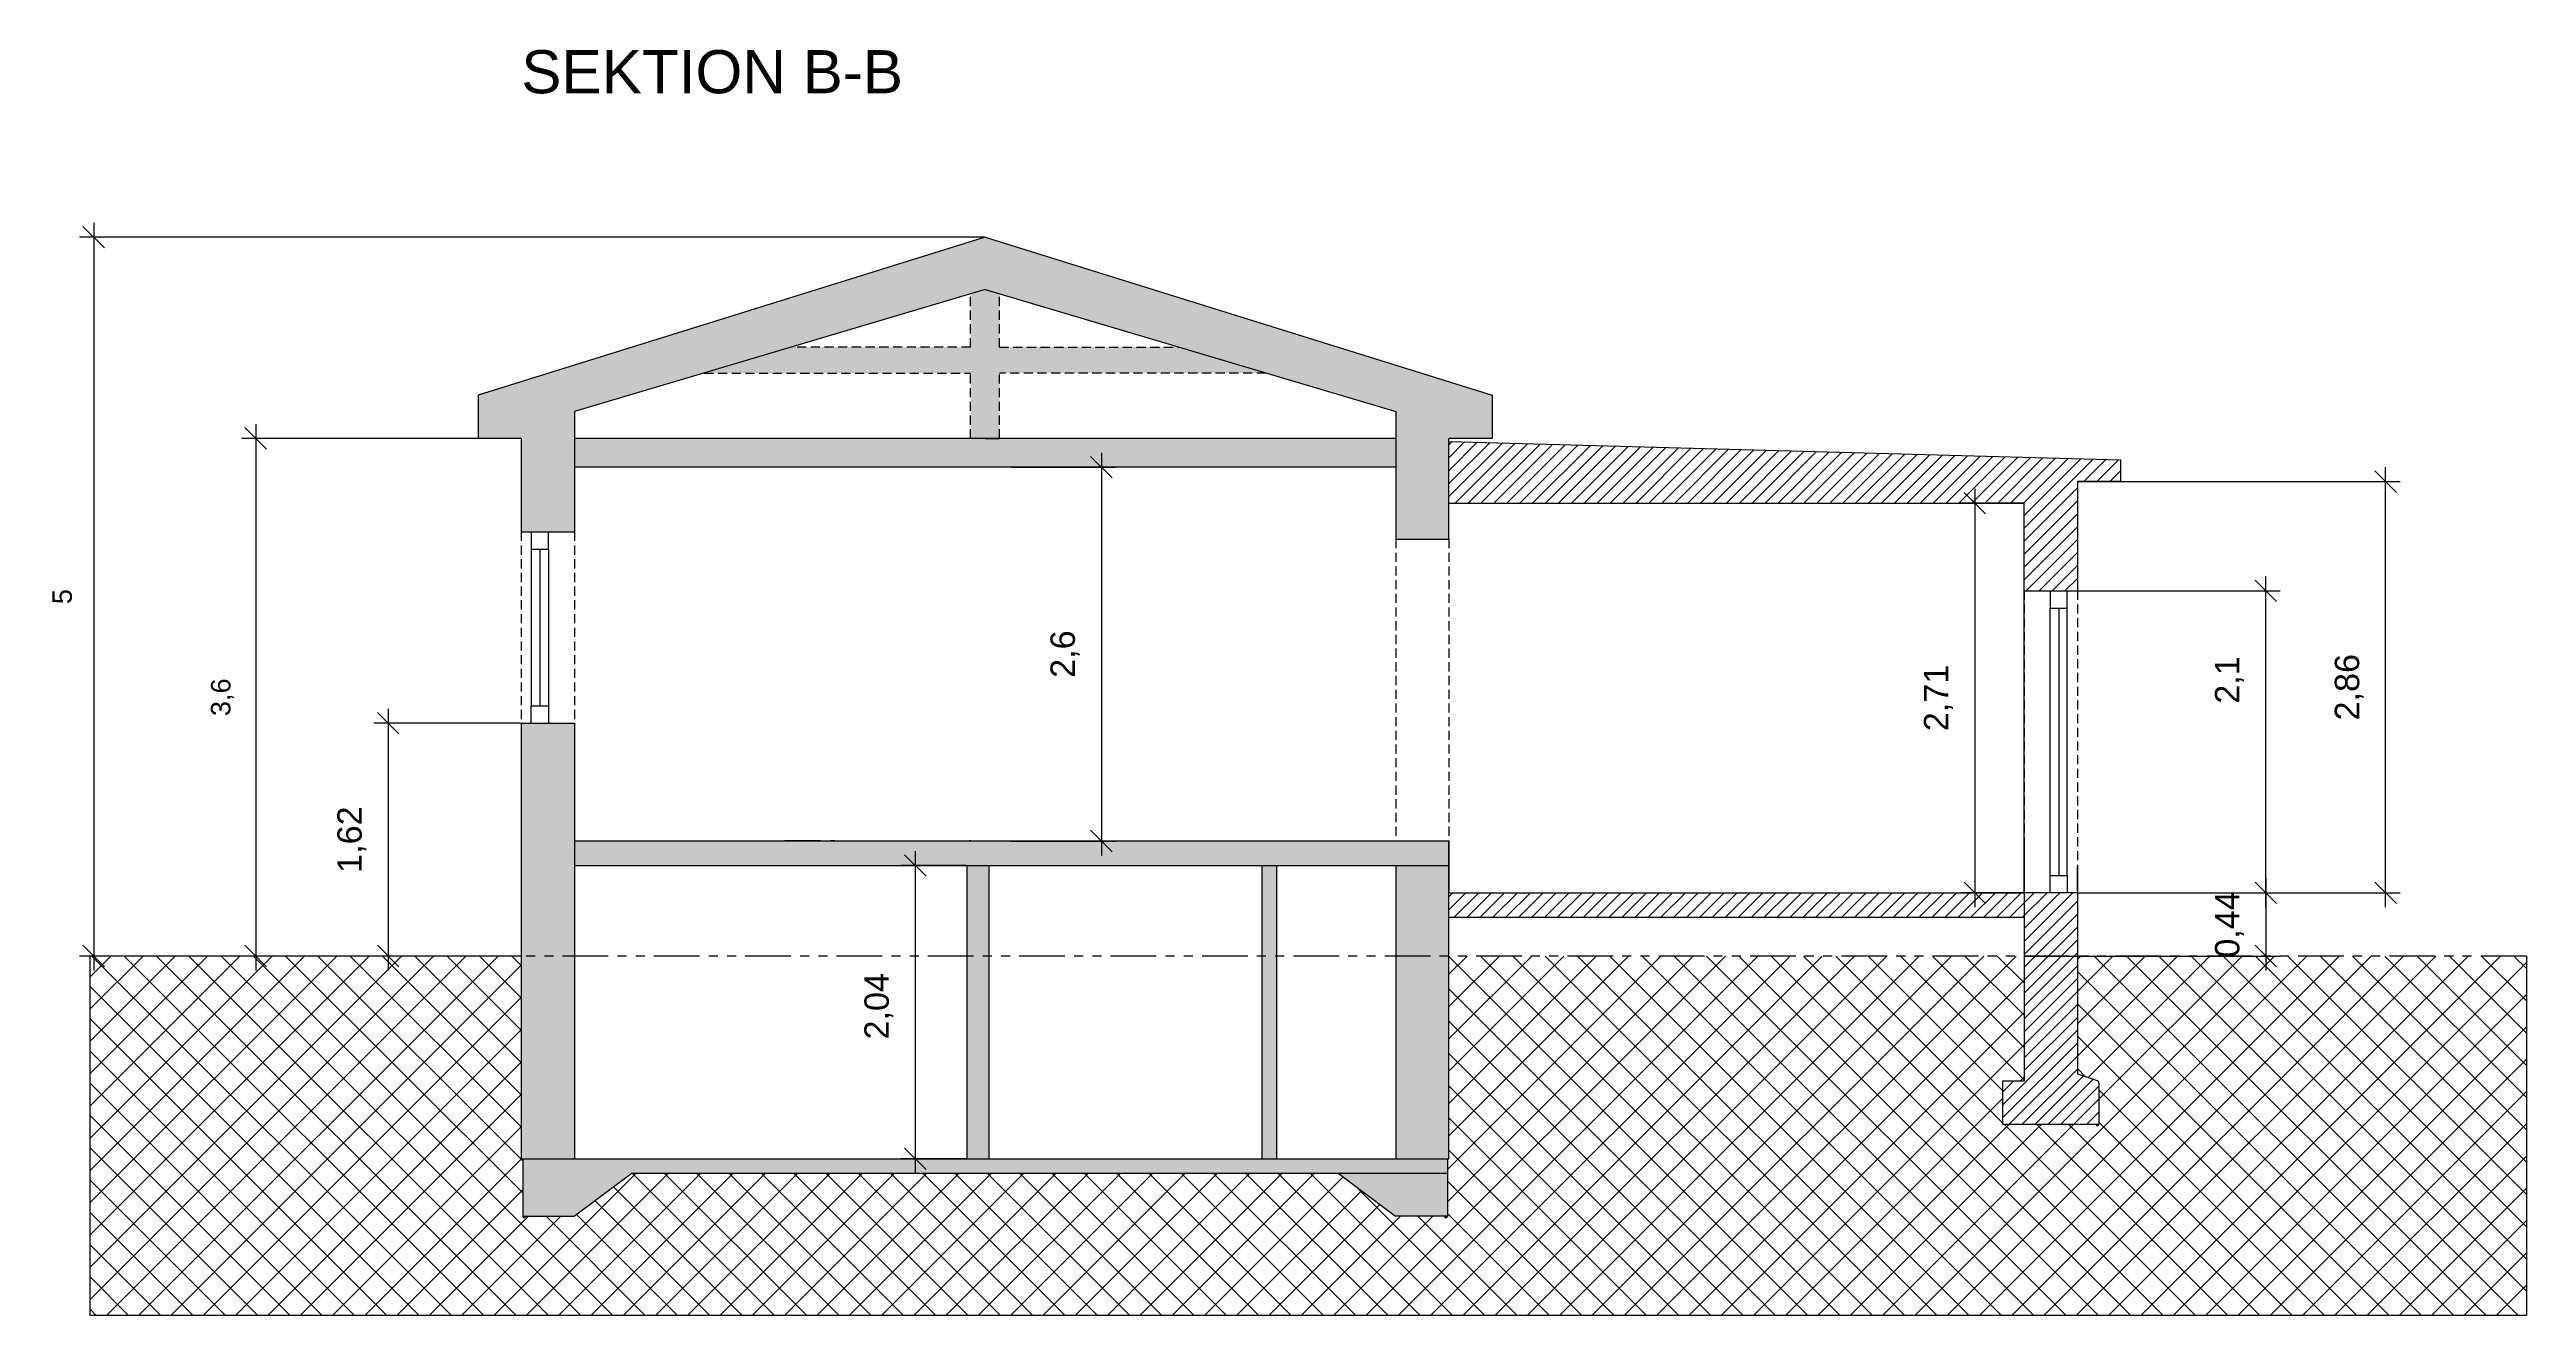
# Model space of a CAD drawing. Header units: millimetres. Extents: x -50011 to 90899, y -58634 to 31880.
# Drawn here: x 38817 to 56036, y 19230 to 28035 of the extents above; entities that cross this region are included whole.
import ezdxf

# ---------------------------------------------------------------- set-up
doc = ezdxf.new("R2010")
doc.units = ezdxf.units.MM
doc.linetypes.add('HIDDEN', pattern=[9.525, 6.35, -3.175])
doc.linetypes.add('PHANTOM2', pattern=[31.75, 15.875, -3.175, 3.175, -3.175, 3.175, -3.175])
doc.layers.get('0').update_dxf_attribs({"color": 1})
for name, color, linetype in [('Angivelser', 7, 'Continuous'), ('Grundritningar', 1, 'Continuous'), ('Mått', 4, 'Continuous')]:
    doc.layers.add(name, color=color, linetype=linetype)
doc.styles.get("Standard").update_dxf_attribs({"font": 'Arial.ttf', "height": 170})
doc.dimstyles.new('Egen dimension', dxfattribs={"dimscale": 10, "dimtxt": 2.5, "dimasz": 15, "dimexe": 10, "dimexo": 0.625, "dimgap": 15, "dimtad": 1, "dimlfac": 0.001, "dimtxsty": 'Standard', "dimblk": 'OBLIQUE', "dimblk1": 'OBLIQUE', "dimblk2": 'OBLIQUE', "dimcen": 20, "dimdle": 10, "dimadec": 0, "dimazin": 0, "dimtfac": 1, "dimtmove": 0, "dimatfit": 3, "dimldrblk": 'OPEN90', "dimfxl": 1, "dimarcsym": 0})
doc.dimstyles.new('ISO-25', dxfattribs={"dimscale": 10, "dimtxt": 2.5, "dimasz": 15, "dimexe": 10, "dimexo": 0.625, "dimgap": 15, "dimtad": 1, "dimlfac": 0.001, "dimtxsty": 'Standard', "dimblk": 'OBLIQUE', "dimblk1": 'OBLIQUE', "dimblk2": 'OBLIQUE', "dimcen": 20, "dimdle": 10, "dimadec": 0, "dimazin": 0, "dimtfac": 1, "dimtmove": 0, "dimatfit": 3, "dimldrblk": 'OPEN90', "dimfxl": 1, "dimarcsym": 0})

# ---------------------------------------------------------------- blocks, each defined once
blk = doc.blocks.new('_Oblique')
at = {"color": 0, "linetype": 'ByBlock', "lineweight": -2}
blk.add_line((-0.5, -0.5), (0.5, 0.5), dxfattribs=at)
blk = doc.blocks.new('*D32')
at = {"layer": 'Defpoints', "color": 0, "transparency": 16777216}
for p in [(45196, 22360), (44835, 20320), (45196, 20320)]:
    blk.add_point(p, dxfattribs=at)
at = {"layer": 'Mått', "color": 0, "lineweight": -2, "transparency": 16777216}
for p, q in [((44835, 22460), (44835, 20220)), ((45190, 22360), (44735, 22360)), ((45190, 20320), (44735, 20320))]:
    blk.add_line(p, q, dxfattribs=at)
at = {"layer": 'Mått', "color": 0, "lineweight": -2, "transparency": 16777216, "xscale": 150, "yscale": 150, "zscale": 150}
for p, rotation in [((44835, 22360), 90), ((44835, 20320), 270)]:
    blk.add_blockref('_Oblique', p, dxfattribs=dict(at, rotation=rotation))
at = {"layer": 'Mått', "color": 0, "transparency": 16777216, "insert": (44582, 21381), "char_height": 170, "attachment_point": 5, "rotation": 90}
blk.add_mtext('2,04', dxfattribs=at)
blk = doc.blocks.new('_Open90')
at = {"color": 0, "linetype": 'ByBlock', "lineweight": -2}
for p, q in [((0, 0), (-1, 0)), ((-0.5, 0.5), (0, 0)), ((0, 0), (-0.5, -0.5))]:
    blk.add_line(p, q, dxfattribs=at)
blk = doc.blocks.new('*D33')
at = {"layer": 'Defpoints', "color": 0, "transparency": 16777216}
for p in [(45496, 25130), (45496, 22530), (46129, 22530)]:
    blk.add_point(p, dxfattribs=at)
at = {"layer": 'Mått', "color": 0, "lineweight": -2, "transparency": 16777216}
for p, q in [((46129, 25230), (46129, 22430)), ((45502, 25130), (46229, 25130)), ((45502, 22530), (46229, 22530))]:
    blk.add_line(p, q, dxfattribs=at)
at = {"layer": 'Mått', "color": 0, "lineweight": -2, "transparency": 16777216, "xscale": 150, "yscale": 150, "zscale": 150}
for p, rotation in [((46129, 25130), 90), ((46129, 22530), 270)]:
    blk.add_blockref('_Oblique', p, dxfattribs=dict(at, rotation=rotation))
at = {"layer": 'Mått', "color": 0, "transparency": 16777216, "insert": (45876, 23830), "char_height": 170, "attachment_point": 5, "rotation": 90}
blk.add_mtext('2,6', dxfattribs=at)
blk = doc.blocks.new('*D34')
at = {"layer": 'Defpoints', "color": 0, "transparency": 16777216}
for p in [(52914, 22170), (52544, 21730), (54224, 21730)]:
    blk.add_point(p, dxfattribs=at)
at = {"layer": 'Mått', "color": 0, "lineweight": -2, "transparency": 16777216}
for p, q in [((54224, 22270), (54224, 21630)), ((52920, 22170), (54324, 22170)), ((52550, 21730), (54324, 21730))]:
    blk.add_line(p, q, dxfattribs=at)
at = {"layer": 'Mått', "color": 0, "lineweight": -2, "transparency": 16777216, "xscale": 150, "yscale": 150, "zscale": 150}
for p, rotation in [((54224, 22170), 90), ((54224, 21730), 270)]:
    blk.add_blockref('_Oblique', p, dxfattribs=dict(at, rotation=rotation))
at = {"layer": 'Mått', "color": 0, "transparency": 16777216, "insert": (53971, 21950), "char_height": 170, "attachment_point": 5, "rotation": 90}
blk.add_mtext('0,44', dxfattribs=at)
blk = doc.blocks.new('*D35')
at = {"layer": 'Defpoints', "color": 0, "transparency": 16777216}
for p in [(52544, 24270), (54224, 24270), (52914, 22170)]:
    blk.add_point(p, dxfattribs=at)
at = {"layer": 'Mått', "color": 0, "lineweight": -2, "transparency": 16777216}
for p, q in [((54224, 22070), (54224, 24370)), ((52550, 24270), (54324, 24270)), ((52920, 22170), (54324, 22170))]:
    blk.add_line(p, q, dxfattribs=at)
at = {"layer": 'Mått', "color": 0, "lineweight": -2, "transparency": 16777216, "xscale": 150, "yscale": 150, "zscale": 150}
for p, rotation in [((54224, 24270), 90), ((54224, 22170), 270)]:
    blk.add_blockref('_Oblique', p, dxfattribs=dict(at, rotation=rotation))
at = {"layer": 'Mått', "color": 0, "transparency": 16777216, "insert": (53971, 23650), "char_height": 170, "attachment_point": 5, "rotation": 90}
blk.add_mtext('2,1', dxfattribs=at)
blk = doc.blocks.new('*D38')
at = {"layer": 'Defpoints', "color": 0, "transparency": 16777216}
for p in [(42096, 23350), (41171, 21730), (42096, 21730)]:
    blk.add_point(p, dxfattribs=at)
at = {"layer": 'Mått', "color": 0, "lineweight": -2, "transparency": 16777216}
for p, q in [((41171, 23450), (41171, 21630)), ((42090, 23350), (41071, 23350)), ((42090, 21730), (41071, 21730))]:
    blk.add_line(p, q, dxfattribs=at)
at = {"layer": 'Mått', "color": 0, "lineweight": -2, "transparency": 16777216, "xscale": 150, "yscale": 150, "zscale": 150}
for p, rotation in [((41171, 23350), 90), ((41171, 21730), 270)]:
    blk.add_blockref('_Oblique', p, dxfattribs=dict(at, rotation=rotation))
at = {"layer": 'Mått', "color": 0, "transparency": 16777216, "insert": (40918, 22540), "char_height": 170, "attachment_point": 5, "rotation": 90}
blk.add_mtext('1,62', dxfattribs=at)
blk = doc.blocks.new('*D47')
at = {"layer": 'Defpoints', "color": 0, "transparency": 16777216}
for p in [(45320, 26730), (39124, 21730), (42096, 21730)]:
    blk.add_point(p, dxfattribs=at)
at = {"layer": 'Mått', "color": 0, "lineweight": -2, "transparency": 16777216}
for p, q in [((45314, 26730), (39024, 26730)), ((39124, 26830), (39124, 21630)), ((42090, 21730), (39024, 21730))]:
    blk.add_line(p, q, dxfattribs=at)
at = {"layer": 'Mått', "color": 0, "lineweight": -2, "transparency": 16777216, "xscale": 150, "yscale": 150, "zscale": 150}
for p, rotation in [((39124, 26730), 90), ((39124, 21730), 270)]:
    blk.add_blockref('_Oblique', p, dxfattribs=dict(at, rotation=rotation))
at = {"layer": 'Mått', "color": 0, "transparency": 16777216, "insert": (38905, 24230), "char_height": 135, "attachment_point": 5, "rotation": 90}
blk.add_mtext('5', dxfattribs=at)
blk = doc.blocks.new('*D48')
at = {"layer": 'Defpoints', "color": 0, "transparency": 16777216}
for p in [(42096, 25330), (40250, 21730), (42096, 21730)]:
    blk.add_point(p, dxfattribs=at)
at = {"layer": 'Mått', "color": 0, "lineweight": -2, "transparency": 16777216}
for p, q in [((42090, 25330), (40150, 25330)), ((40250, 25430), (40250, 21630)), ((42090, 21730), (40150, 21730))]:
    blk.add_line(p, q, dxfattribs=at)
at = {"layer": 'Mått', "color": 0, "lineweight": -2, "transparency": 16777216, "xscale": 150, "yscale": 150, "zscale": 150}
for p, rotation in [((40250, 25330), 90), ((40250, 21730), 270)]:
    blk.add_blockref('_Oblique', p, dxfattribs=dict(at, rotation=rotation))
at = {"layer": 'Mått', "color": 0, "transparency": 16777216, "insert": (40019, 23530), "char_height": 135, "attachment_point": 5, "rotation": 90}
blk.add_mtext('3,6', dxfattribs=at)
blk = doc.blocks.new('*D208')
at = {"layer": 'Defpoints', "color": 0, "ltscale": 100, "transparency": 16777216}
for p in [(52914, 25030), (55057, 25030), (52914, 22170)]:
    blk.add_point(p, dxfattribs=at)
at = {"layer": 'Mått', "color": 0, "lineweight": -2, "ltscale": 100, "transparency": 16777216}
for p, q in [((52920, 25030), (55157, 25030)), ((55057, 22070), (55057, 25130)), ((52920, 22170), (55157, 22170))]:
    blk.add_line(p, q, dxfattribs=at)
at = {"layer": 'Mått', "color": 0, "lineweight": -2, "ltscale": 100, "transparency": 16777216, "xscale": 150, "yscale": 150, "zscale": 150}
for p, rotation in [((55057, 25030), 90), ((55057, 22170), 270)]:
    blk.add_blockref('_Oblique', p, dxfattribs=dict(at, rotation=rotation))
at = {"layer": 'Mått', "color": 0, "ltscale": 100, "transparency": 16777216, "insert": (54804, 23600), "char_height": 170, "attachment_point": 5, "rotation": 90}
blk.add_mtext('2,86', dxfattribs=at)
blk = doc.blocks.new('*D221')
at = {"layer": 'Defpoints', "color": 0, "ltscale": 100, "transparency": 16777216}
for p in [(52544, 24880), (52201, 22170), (52544, 22170)]:
    blk.add_point(p, dxfattribs=at)
at = {"layer": 'Mått', "color": 0, "lineweight": -2, "ltscale": 100, "transparency": 16777216}
for p, q in [((52201, 24980), (52201, 22070)), ((52538, 24880), (52101, 24880)), ((52538, 22170), (52101, 22170))]:
    blk.add_line(p, q, dxfattribs=at)
at = {"layer": 'Mått', "color": 0, "lineweight": -2, "ltscale": 100, "transparency": 16777216, "xscale": 150, "yscale": 150, "zscale": 150}
for p, rotation in [((52201, 24880), 90), ((52201, 22170), 270)]:
    blk.add_blockref('_Oblique', p, dxfattribs=dict(at, rotation=rotation))
at = {"layer": 'Mått', "color": 0, "ltscale": 100, "transparency": 16777216, "insert": (51948, 23525), "char_height": 170, "attachment_point": 5, "rotation": 90}
blk.add_mtext('2,71', dxfattribs=at)

msp = doc.modelspace()

# ---------------------------------------------------------------- hatches: boundary and pattern name
at = {"layer": 'Grundritningar', "ltscale": 100}
h = msp.add_hatch(color=256, dxfattribs=at)
h.dxf.hatch_style = 1
h.paths.add_polyline_path([(45320.427, 26365.021), (48174.924, 25516.616), (48174.924, 24680.437), (48174.924, 24630.437), (48544.087, 24630.437), (48544.087, 25330.437), (48844.924, 25330.437), (48844.924, 25630.437), (45320.427, 26730.341), (41795.931, 25630.437), (41795.931, 25330.437), (42095.931, 25330.437), (42095.931, 24680.437), (42165.931, 24680.437), (42465.931, 24680.437), (42465.931, 25516.616)])
h.paths.add_polyline_path([(46666.65, 25964.901), (45420.831, 25964.901), (45420.831, 26335.179), (45320.427, 26365.021), (45220.024, 26335.179), (45220.024, 25964.901), (43974.205, 25964.901), (43368.586, 25784.901), (45220.024, 25784.901), (45220.024, 25330.437), (45320.024, 25330.437), (45420.831, 25330.437), (45420.831, 25784.901), (47272.268, 25784.901)], flags=17)
h.paths.add_polyline_path([(48174.924, 25330.437), (42465.931, 25330.437), (42465.931, 25130.437), (48174.924, 25130.437)], flags=17)
h.paths.add_polyline_path([(48544.087, 22360.437), (48174.924, 22360.437), (48174.924, 21730.437), (48544.087, 21730.437)])
h.paths.add_polyline_path([(48544.087, 22530.437), (42465.931, 22530.437), (42465.931, 22360.437), (48544.087, 22360.437)])
h.paths.add_polyline_path([(48544.087, 21730.437), (48174.924, 21730.437), (48174.924, 20320.437), (48544.087, 20320.437)])
h.paths.add_polyline_path([(47345.931, 21730.437), (47245.931, 21730.437), (47245.931, 20320.437), (47345.931, 20320.437)])
h.paths.add_polyline_path([(45345.931, 21730.437), (45195.931, 21730.437), (45195.931, 20320.437), (45345.931, 20320.437)])
h.paths.add_polyline_path([(42465.931, 21730.437), (42095.931, 21730.437), (42095.931, 20320.437), (42105.931, 20320.437), (42465.931, 20320.437)])
h.paths.add_polyline_path([(42465.931, 23350.437), (42095.931, 23350.437), (42095.931, 22530.437), (42095.931, 21730.437), (42465.931, 21730.437)])
h.paths.add_polyline_path([(45345.931, 22360.437), (45195.931, 22360.437), (45195.931, 21730.437), (45345.931, 21730.437)])
h.paths.add_polyline_path([(47345.931, 22360.437), (47245.931, 22360.437), (47245.931, 21730.437), (47345.931, 21730.437)])
h.paths.add_polyline_path([(48534.087, 20220.437), (47774.087, 20220.437), (48174.087, 19920.437), (48534.087, 19920.437)])
h.paths.add_polyline_path([(48534.087, 20320.437), (42105.931, 20320.437), (42105.931, 20220.437), (42105.931, 19920.437), (42465.931, 19920.437), (42865.931, 20220.437), (48534.087, 20220.437)])
h = msp.add_hatch(dxfattribs=at)
h.set_pattern_fill('ANSI31', color=256, scale=20)
h.paths.add_polyline_path([(53214.087, 25180.437), (48544.087, 25308.437), (48544.087, 24880.437), (52544.087, 24880.437), (52544.087, 24270.437), (52914.087, 24270.437), (52914.087, 25030.437), (53214.087, 25030.437)])
h.paths.add_polyline_path([(52914.087, 21730.437), (52544.087, 21730.437), (52544.087, 20860.437), (52394.087, 20860.437), (52394.087, 20560.437), (53064.087, 20560.437), (53064.087, 20846.022, 0.322822806), (53050.412, 20864.995), (52914.087, 20910.437)])
h.paths.add_polyline_path([(52544.087, 22170.437), (48544.087, 22170.437), (48544.087, 22000.437), (52544.087, 22000.437)])
h.paths.add_polyline_path([(52914.087, 22170.437), (52544.087, 22170.437), (52544.087, 21730.437), (52914.087, 21730.437)])
h = msp.add_hatch(dxfattribs=at)
h.set_pattern_fill('ANSI37', color=256, scale=50)
h.paths.add_polyline_path([(56035.931, 21730.437), (52914.087, 21730.437), (52914.087, 20910.437), (53050.412, 20864.995, -0.322822806), (53064.087, 20846.022), (53064.087, 20560.437, -1), (53044.087, 20560.437), (52394.087, 20560.437), (52394.087, 20860.437), (52544.087, 20860.437), (52544.087, 21730.437), (48544.087, 21730.437), (48544.087, 20320.437), (48534.087, 20320.437), (48534.087, 19920.437, -1), (48514.087, 19920.437), (48174.087, 19920.437), (47774.087, 20220.437), (42865.931, 20220.437), (42465.931, 19920.437), (42125.931, 19920.437, -1), (42105.931, 19920.437), (42105.931, 20320.437), (42095.931, 20320.437), (42095.931, 21730.437), (39095.931, 21730.437), (39095.931, 19230.437), (56035.931, 19230.437)])
h.paths.add_polyline_path([(54131.566, 21678.332), (54131.566, 22224.86), (53781.27, 22224.86), (53781.27, 21678.332)], flags=9)

# ---------------------------------------------------------------- linework, layer by layer
at = {"layer": 'Grundritningar'}
for p, q in [((45320.427, 26730.341), (41795.931, 25630.437)), ((45320.427, 26730.341), (48844.924, 25630.437)), ((45320.024, 26364.901), (42465.931, 25516.616)), ((45320.831, 26364.901), (48174.924, 25516.616)), ((41795.931, 25630.437), (41795.931, 25330.437)), ((42465.931, 25516.616), (42465.931, 24680.437)), ((48174.924, 25516.616), (48174.924, 24680.437)), ((48174.924, 25510.456), (48174.924, 24630.437)), ((48844.924, 25630.437), (48844.924, 25330.437)), ((42095.931, 25330.437), (41795.931, 25330.437)), ((42095.931, 25330.437), (42095.931, 24680.437)), ((48174.924, 25330.437), (42465.931, 25330.437)), ((45320.024, 25330.437), (45220.024, 25330.437)), ((45320.024, 25330.437), (45420.024, 25330.437)), ((48544.087, 24630.437), (48544.087, 25330.437)), ((48174.924, 25130.437), (42465.931, 25130.437)), ((52914.087, 25030.437), (52914.087, 24270.437)), ((42095.931, 24680.437), (42465.931, 24680.437)), ((42095.931, 24680.437), (42165.931, 24680.437)), ((42165.931, 24680.437), (42165.931, 24560.437)), ((42285.931, 24560.437), (42285.931, 24680.437)), ((48174.924, 24630.437), (48544.087, 24630.437)), ((42165.931, 24560.437), (42285.931, 24560.437)), ((42165.931, 24560.437), (42165.931, 23470.437)), ((42225.931, 24560.437), (42225.931, 23470.437)), ((42285.931, 24560.437), (42285.931, 23470.437)), ((52544.087, 24270.437), (52914.087, 24270.437)), ((52724.087, 24270.437), (52724.087, 24150.437)), ((52724.087, 24150.437), (52844.087, 24150.437)), ((52724.087, 22290.437), (52724.087, 24150.437)), ((52724.087, 24150.437), (52784.087, 24150.437)), ((52784.087, 24150.437), (52784.087, 22290.437)), ((52844.087, 22290.437), (52844.087, 24270.437)), ((42165.931, 23350.437), (42165.931, 23470.437)), ((42165.931, 23470.437), (42285.931, 23470.437)), ((42285.931, 23470.437), (42285.931, 23350.437)), ((42095.931, 23350.437), (42095.931, 22530.437)), ((42095.931, 23350.437), (42465.931, 23350.437)), ((42465.931, 23350.437), (42465.931, 20320.437)), ((42095.931, 22530.437), (42095.931, 21730.437)), ((42465.931, 22530.437), (48544.087, 22530.437)), ((44175.931, 22530.437), (43925.931, 22530.437)), ((44126.862, 22530.437), (44136.862, 22530.437)), ((44175.931, 22530.437), (45155.931, 22530.437)), ((44175.931, 22530.437), (44275.931, 22530.437)), ((44275.931, 22530.437), (44245.931, 22530.437)), ((45155.931, 22530.437), (45275.931, 22530.437)), ((45221.405, 22530.437), (45211.405, 22530.437)), ((48544.087, 20320.437), (48544.087, 22530.437)), ((52544.087, 22530.437), (52544.087, 21730.437)), ((42465.931, 22360.437), (48544.087, 22360.437)), ((45195.931, 20320.437), (45195.931, 22360.437)), ((45345.931, 22360.437), (45345.931, 20320.437)), ((47245.931, 20320.437), (47245.931, 22360.437)), ((47245.931, 22360.437), (47345.931, 22360.437)), ((47345.931, 22360.437), (47345.931, 20320.437)), ((48174.924, 22360.437), (48174.924, 20320.437)), ((52724.087, 22170.437), (52724.087, 22290.437)), ((52724.087, 22290.437), (52784.087, 22290.437)), ((52784.087, 22290.437), (52844.087, 22290.437)), ((52844.087, 22290.437), (52844.087, 22170.437)), ((52914.087, 22350.437), (52914.087, 21550.437)), ((52914.087, 22180.437), (52914.087, 22350.437)), ((52914.087, 22170.437), (52544.087, 22170.437)), ((52844.087, 22170.437), (52724.087, 22170.437)), ((52914.087, 22170.437), (52914.087, 20910.437)), ((39095.931, 21730.437), (39095.931, 19230.437)), ((42095.931, 21730.437), (42095.931, 20320.437)), ((52544.087, 21730.437), (52544.087, 20860.437)), ((56035.931, 21730.437), (56035.931, 19230.437)), ((52544.087, 20860.437), (52394.087, 20860.437)), ((52394.087, 20860.437), (52394.087, 20560.437)), ((52914.087, 20910.437), (53050.412, 20864.995)), ((53064.087, 20846.022), (53064.087, 20560.437)), ((52394.087, 20560.437), (53064.087, 20560.437)), ((42095.931, 20320.437), (48544.087, 20320.437)), ((42095.931, 20320.437), (42105.931, 20320.437)), ((42105.931, 20320.437), (42105.931, 19920.437)), ((42105.931, 20320.437), (42105.931, 20220.437)), ((45345.931, 20320.437), (47245.931, 20320.437)), ((48534.087, 20320.437), (48534.087, 19920.437)), ((42865.931, 20220.437), (42465.931, 19920.437)), ((42865.931, 20220.437), (48534.087, 20220.437)), ((47774.087, 20220.437), (48174.087, 19920.437)), ((42105.931, 19920.437), (42465.931, 19920.437)), ((48534.087, 19920.437), (48174.087, 19920.437)), ((56035.931, 19230.437), (39095.931, 19230.437))]:
    msp.add_line(p, q, dxfattribs=at)
at = {"layer": 'Grundritningar', "linetype": 'HIDDEN', "ltscale": 10}
for p, q in [((45220.024, 25964.901), (45220.024, 26335.179)), ((45420.831, 25964.901), (45420.831, 26335.179)), ((45220.024, 25964.901), (43974.205, 25964.901)), ((45420.831, 25964.901), (46666.65, 25964.901)), ((43368.586, 25784.901), (45220.024, 25784.901)), ((45220.024, 25330.437), (45220.024, 25784.901)), ((47272.268, 25784.901), (45420.831, 25784.901)), ((45420.831, 25330.437), (45420.831, 25784.901)), ((42095.931, 24680.437), (42095.931, 23350.437)), ((42465.931, 24680.437), (42465.931, 23350.437)), ((48174.924, 24630.437), (48174.924, 22530.437)), ((48544.087, 24630.437), (48544.087, 22530.437)), ((52544.087, 24270.437), (52544.087, 22170.437)), ((52914.087, 24270.437), (52914.087, 22170.437))]:
    msp.add_line(p, q, dxfattribs=at)
at = {"layer": 'Grundritningar', "ltscale": 100}
for p, q in [((48844.924, 25330.437), (48544.087, 25330.437)), ((48544.087, 25308.437), (53214.087, 25180.437)), ((53214.087, 25180.437), (53214.087, 25030.437)), ((53214.087, 25030.437), (52914.087, 25030.437)), ((48544.087, 24880.437), (52544.087, 24880.437)), ((52544.087, 22170.437), (52544.087, 24880.437)), ((48544.087, 22530.437), (48544.087, 22350.437)), ((48544.087, 22530.437), (48544.087, 22170.437)), ((48544.087, 22350.437), (48544.087, 22180.437)), ((48544.087, 22170.437), (52544.087, 22170.437)), ((48544.087, 22000.437), (52544.087, 22000.437))]:
    msp.add_line(p, q, dxfattribs=at)
at = {"layer": 'Grundritningar', "linetype": 'PHANTOM2', "ltscale": 20}
msp.add_line((56035.931, 21730.437), (39095.931, 21730.437), dxfattribs=at)
at = {"layer": 'Grundritningar'}
for centre, radius, start, end in [((53044.087, 20846.022), 20, 0, 71.5650512), ((53054.087, 20560.437), 10, 180, 0), ((42115.931, 19920.437), 10, 180, 0), ((48524.087, 19920.437), 10, 180, 0)]:
    msp.add_arc(centre, radius, start, end, dxfattribs=at)

# ---------------------------------------------------------------- texts
at = {"layer": 'Angivelser'}
msp.add_text('SEKTION B-B', height=300, dxfattribs=at).set_placement((42095.931, 27730.437))

# ---------------------------------------------------------------- dimensions: what is measured, and where the dimension line sits
at = {"layer": 'Mått'}
for base, p1, p2, angle, dimstyle, picture, middle in [((39123.621, 21730.437), (45320.427, 26730.341), (42095.931, 21730.437), 90, 'Egen dimension', '*D47', (38905.2, 24230.389)), ((40250.414, 21730.437), (42095.931, 25330.437), (42095.931, 21730.437), 90, 'Egen dimension', '*D48', (40019.101, 23530.437)), ((46128.736, 22530.437), (45495.931, 25130.437), (45495.931, 22530.437), 270, 'ISO-25', '*D33', (45876.342, 23830.437)), ((41170.63, 21730.437), (42095.931, 23350.437), (42095.931, 21730.437), 270, 'ISO-25', '*D38', (40918.236, 22540.437))]:
    dim = msp.add_linear_dim(base=base, p1=p1, p2=p2, angle=angle, dimstyle=dimstyle, dxfattribs=at)
    dim.commit()
    dim.dimension.update_dxf_attribs({"geometry": picture, "text_midpoint": middle})
at = {"layer": 'Mått', "ltscale": 100}
dim = msp.add_linear_dim(base=(52200.795, 22170.437), p1=(52544.087, 24880.437), p2=(52544.087, 22170.437), angle=90, dimstyle='Egen dimension', dxfattribs=at)
dim.commit()
dim.dimension.update_dxf_attribs({"geometry": '*D221', "text_midpoint": (52200.795, 23525.437), "dimtype": 160})
dim = msp.add_linear_dim(base=(55056.569, 25030.437), p1=(52914.087, 22170.437), p2=(52914.087, 25030.437), angle=90, dimstyle='Egen dimension', dxfattribs=at)
dim.commit()
dim.dimension.update_dxf_attribs({"geometry": '*D208', "text_midpoint": (54804.175, 23600.437)})
at = {"layer": 'Mått'}
for base, p1, p2, picture, middle in [((54223.532, 24270.437), (52914.087, 22170.437), (52544.087, 24270.437), '*D35', (54223.532, 23650.437)), ((44834.644, 20320.437), (45195.931, 22360.437), (45195.931, 20320.437), '*D32', (44834.644, 21381.364)), ((54223.532, 21730.437), (52914.087, 22170.437), (52544.087, 21730.437), '*D34', (54223.532, 21950.437))]:
    dim = msp.add_linear_dim(base=base, p1=p1, p2=p2, angle=270, dimstyle='ISO-25', dxfattribs=at)
    dim.commit()
    dim.dimension.update_dxf_attribs({"geometry": picture, "text_midpoint": middle, "dimtype": 160})

doc.saveas('drawing.dxf')
